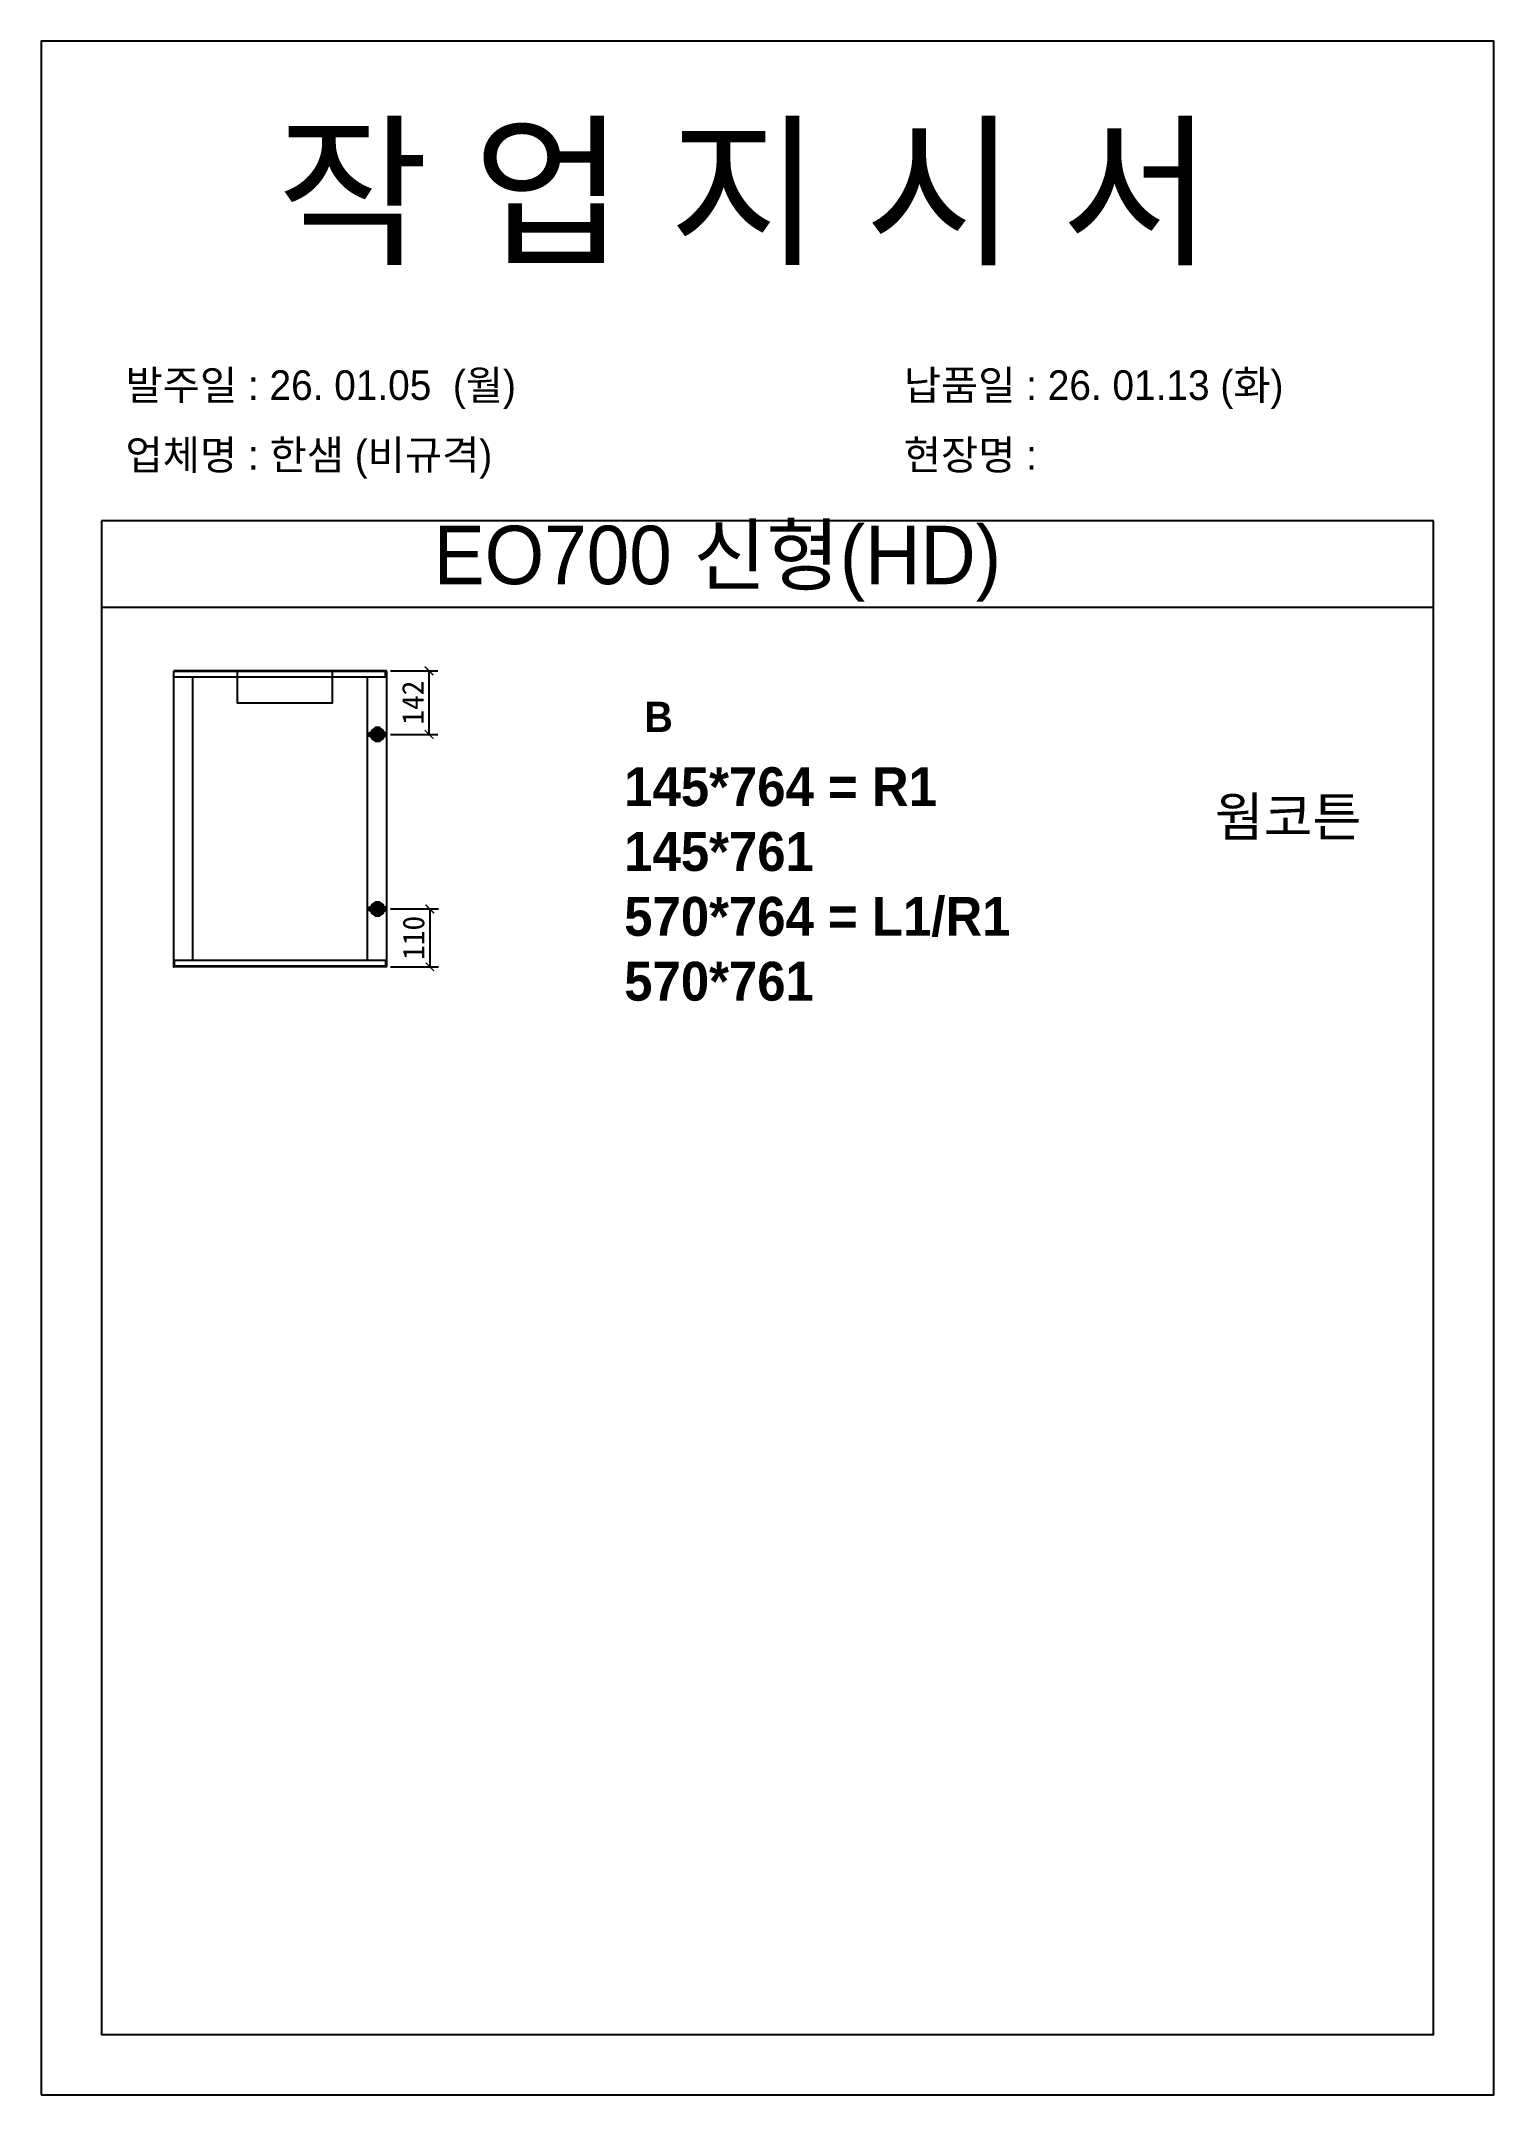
# Model space of a CAD drawing. Header units: millimetres. Extents: x -44117 to 256353, y -2095463 to 65325.
# Drawn here: x 110851 to 112531, y -606991 to -604615 of the extents above; entities that cross this region are included whole.
import ezdxf

# ---------------------------------------------------------------- set-up
doc = ezdxf.new("R2010")
doc.units = ezdxf.units.MM
doc.header["$LTSCALE"] = 10
doc.layers.add('Layer1', color=7, linetype='Continuous', lineweight=70)
doc.styles.add('MtX_Gulim', font='')
doc.styles.get('MtX_Gulim').set_extended_font_data('Gulim', bold=True)
doc.dimstyles.new('ISO-25', dxfattribs={"dimtxt": 2.5, "dimasz": 2.5, "dimexe": 1, "dimexo": 1, "dimtad": 1, "dimtxsty": 'Standard', "dimblk": 'ARCHTICK', "dimcen": 2.5, "dimadec": 0, "dimazin": 0, "dimtfac": 1, "dimtmove": 0, "dimatfit": 3, "dimfxl": 0, "dimarcsym": 0})

msp = doc.modelspace()

# ---------------------------------------------------------------- texts
at = {"linetype": 'Continuous', "style": 'MtX_Gulim'}
msp.add_text('B', height=35.04934, dxfattribs=at).set_placement((111548.47394, -605414.77251))
at = {"attachment_point": 1}
for s, width, gutter_width, heights, insert, char_height in [('{\\fGulim|b0|i0|c129|p50;작 업 지 시 서}', 3307.3198183, 12.5, [-155.84554], (111123.77088, -604719.61779), 140), ('\\pt11;{\\fGulim|b0|i0|c129|p50;발주일 : 26. 01.05  (월)}', 3307.3198183, 12.5, [34.50412], (110948.56153, -604996.33821), 34.3), ('{\\fGulim|b0|i0|c129|p50;납품일 : 26. 01.13 (화)}', 3307.3198183, 12.5, [35.09023], (111848.53951, -604996.33821), 34.3), ('{\\fGulim|b0|i0|c129|p50;업체명 : 한샘 (비규격)}', 3307.3198183, 12.5, [36.11279], (110948.56153, -605076.99439), 34.3), ('{\\fGulim|b0|i0|c129|p50;현장명 : }', 3307.3198183, 12.5, [-38.2735], (111848.53951, -605076.99439), 34.3), ('{\\fGulim|b0|i0|c129|p50;EO700 신형(HD)}', 1597.0710432, 6.03612, [-85.06834], (111304.94664, -605176.15371), 67.6045736), ('{\\f굴림|b1|i0|c129|p50;145*764 = R1\\P\\C1;145*761\\P\\C256;570*764\\C1; \\C256;= L1/R1\\P\\C1;570*761}', 13607.1496112, 175, [-275.65476], (111525.24678, -605455.50801), 45), ('{\\f굴림|b1|i0|c129|p50;웜코튼}', 13607.1496112, 175, [-48.57143], (112208.24517, -605490.38504), 45)]:
    msp.add_mtext_dynamic_manual_height_columns(s, width=width, gutter_width=gutter_width, heights=heights, dxfattribs=dict(at, insert=insert, char_height=char_height))

# ---------------------------------------------------------------- blocks, each defined once
blk = doc.blocks.new('_ArchTick')
at = {"color": 0, "linetype": 'ByBlock', "const_width": 0.15}
blk.add_lwpolyline([(-0.5, -0.5), (0.5, 0.5)], dxfattribs=at)
blk = doc.blocks.new('*D4368')
at = {"color": 0, "lineweight": -2}
for p, q in [((111255, -605344), (111309.6, -605344)), ((111299.6, -605417.6), (111299.6, -605344)), ((111255, -605417.6), (111309.6, -605417.6))]:
    blk.add_line(p, q, dxfattribs=at)
at = {"layer": 'Defpoints', "color": 0}
for p in [(111240, -605344), (111299.6, -605344), (111240, -605417.6)]:
    blk.add_point(p, dxfattribs=at)
at = {"color": 0, "lineweight": -2, "xscale": 10, "yscale": 10, "zscale": 10}
for p, rotation in [((111299.6, -605344), 90), ((111299.6, -605417.6), 270)]:
    blk.add_blockref('_ArchTick', p, dxfattribs=dict(at, rotation=rotation))
at = {"color": 0, "insert": (111280.8, -605380.8), "char_height": 25, "attachment_point": 5, "rotation": 90}
blk.add_mtext('142', dxfattribs=at)
blk = doc.blocks.new('*D4369')
at = {"color": 0, "lineweight": -2}
for p, q in [((111255, -605619.5), (111310.5, -605619.5)), ((111300.5, -605619.5), (111300.5, -605686.4)), ((111255, -605686.4), (111310.5, -605686.4))]:
    blk.add_line(p, q, dxfattribs=at)
at = {"layer": 'Defpoints', "color": 0}
for p in [(111240, -605619.5), (111240, -605686.4), (111300.5, -605686.4)]:
    blk.add_point(p, dxfattribs=at)
at = {"color": 0, "lineweight": -2, "xscale": 10, "yscale": 10, "zscale": 10}
for p, rotation in [((111300.5, -605619.5), 90), ((111300.5, -605686.4), 270)]:
    blk.add_blockref('_ArchTick', p, dxfattribs=dict(at, rotation=rotation))
at = {"color": 0, "insert": (111281.8, -605652.9), "char_height": 25, "attachment_point": 5, "rotation": 90}
blk.add_mtext('110', dxfattribs=at)

# ---------------------------------------------------------------- dimensions: what is measured, and where the dimension line sits
for base, p1, p2, text, picture, middle in [((111299.58913, -605344.00271), (111239.97536, -605417.61919), (111239.97536, -605344.00271), '142', '*D4368', (111280.83913, -605380.81095)), ((111300.5426, -605686.38153), (111239.97536, -605619.49715), (111239.97536, -605686.38153), '110', '*D4369', (111281.7926, -605652.93934))]:
    dim = msp.add_linear_dim(base=base, p1=p1, p2=p2, angle=90, text=text, dimstyle='ISO-25', override={"dimscale": 10, "dimasz": 1, "dimexo": 1.5, "dimtxsty": 'Standard'})
    dim.commit()
    dim.dimension.update_dxf_attribs({"geometry": picture, "text_midpoint": middle})

# ---------------------------------------------------------------- linework, layer by layer
for p, q in [((112460.96428, -605170.625), (110920.96428, -605170.625)), ((112460.96428, -605270.625), (110920.96428, -605270.625)), ((111004.1127, -605344.24867), (111004.1127, -605686.13556)), ((111250.61334, -605344.69141), (111004.1127, -605344.69141)), ((111250.61334, -605351.38157), (111004.1127, -605351.38157)), ((111250.36738, -605344.00271), (111004.35866, -605344.00271)), ((111026.0033, -605350.88964), (111026.0033, -605679.00268)), ((111228.47678, -605679.00268), (111228.47678, -605351.38157)), ((111249.38353, -605351.38157), (111249.38353, -605344.00271)), ((111250.61334, -605686.13556), (111250.61334, -605344.24867)), ((111250.61334, -605679.00268), (111004.1127, -605679.00268)), ((111250.61334, -605685.69284), (111004.1127, -605685.69284)), ((111250.36738, -605686.38153), (111004.35866, -605686.38153)), ((111005.34251, -605686.38153), (111005.34251, -605679.00268)), ((111249.38353, -605679.00268), (111249.38353, -605686.38153))]:
    msp.add_line(p, q)
msp.add_lwpolyline([(110850.96428, -606991.45528), (112530.96428, -606991.45528), (112530.96428, -604615.45528), (110850.96428, -604615.45528)], close=True)
for points in [[(110920.96428, -605170.625), (110920.96428, -606921.45528), (112460.96428, -606921.45528), (112460.96428, -605170.625)], [(111187.59772, -605344.00271), (111187.59772, -605381.57888), (111077.92654, -605381.57888), (111077.92654, -605344.00271)]]:
    msp.add_lwpolyline(points)
for centre, start, end in [((111250.36738, -605344.24867), 0, 90), ((111004.35866, -605686.13557), 180, 270), ((111250.36738, -605686.13557), 270, 0)]:
    msp.add_arc(centre, 0.24596, start, end)
at = {"layer": 'Layer1'}
for p, q in [((111239.97536, -605408.55399), (111239.97536, -605426.68439)), ((111239.97536, -605628.56235), (111239.97536, -605610.43195))]:
    msp.add_line(p, q, dxfattribs=at)
for points in [[(111249.04056, -605417.61919), (111230.91015, -605417.61919)], [(111249.04056, -605619.49715), (111230.91015, -605619.49715)]]:
    msp.add_lwpolyline(points, close=True, dxfattribs=at)
for centre in [(111239.97536, -605417.61919), (111239.97536, -605619.49715)]:
    msp.add_circle(centre, 6.04347, dxfattribs=at)

msp.set_redraw_order([(e.dxf.handle, doc.entitydb.next_handle()) for e in msp.query("TEXT MTEXT ATTDEF DIMENSION ARC_DIMENSION")])  # texts and dimensions are drawn at this point

doc.saveas('drawing.dxf')
